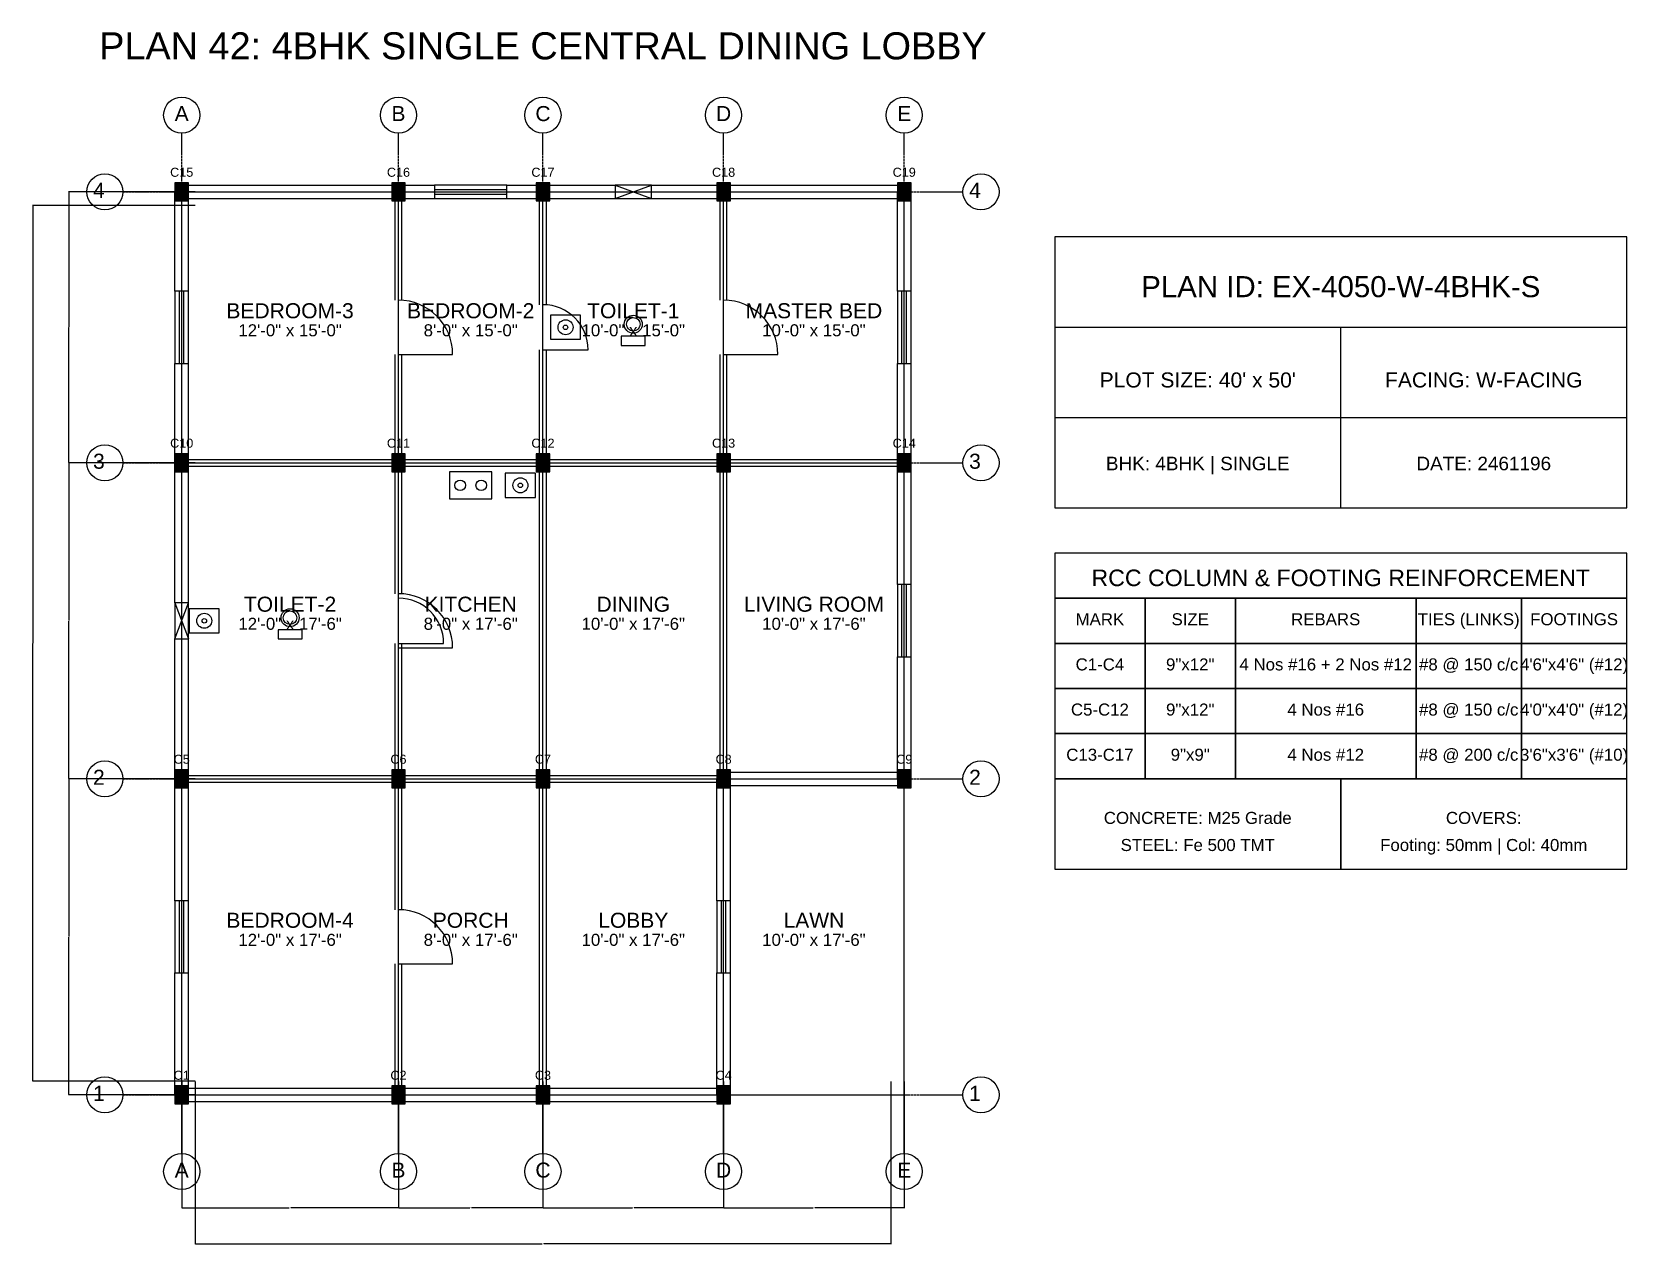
# Model space of a CAD drawing. Header units: inches. Extents: x -134 to 23580, y -99 to 23207.
# Drawn here: x 2400 to 3460, y 9901 to 10706 of the extents above; entities that cross this region are included whole.
import ezdxf
from ezdxf.enums import TextEntityAlignment as Align

# ---------------------------------------------------------------- set-up
doc = ezdxf.new("R2010")
doc.units = ezdxf.units.IN
doc.header["$MEASUREMENT"] = 0
doc.linetypes.add('CENTER', pattern=[2, 1.25, -0.25, 0.25, -0.25])
for name, color, linetype in [('A-COL-HATCH', 251, 'Continuous'), ('A-COLUMN', 1, 'Continuous'), ('A-DIM', 5, 'Continuous'), ('A-DOOR', 30, 'Continuous'), ('A-FIXTURE', 8, 'Continuous'), ('A-TEXT', 2, 'Continuous'), ('A-WALL-EXT', 7, 'Continuous'), ('A-WALL-INT', 9, 'Continuous'), ('A-WINDOW', 4, 'Continuous'), ('S-BEAM-FRAMING', 2, 'Continuous'), ('S-BUBBLE', 4, 'Continuous'), ('S-GRID-CENTER', 8, 'CENTER'), ('S-TABLE', 7, 'Continuous'), ('S-TEXT', 3, 'Continuous')]:
    doc.layers.add(name, color=color, linetype=linetype)
doc.styles.get("Standard").update_dxf_attribs({"font": 'arial.ttf'})
doc.dimstyles.get("Standard").update_dxf_attribs({"dimtxt": 0.18, "dimasz": 0.18, "dimexe": 0.18, "dimexo": 0.0625, "dimgap": 0.09, "dimtad": 0, "dimtih": 1, "dimtoh": 1, "dimdec": 4, "dimzin": 0, "dimdsep": 46, "dimtxsty": 'Standard', "dimcen": 0.09, "dimadec": 0, "dimazin": 0, "dimtfac": 1, "dimtdec": 4, "dimtofl": 0, "dimtmove": 0, "dimatfit": 3, "dimfxl": 1, "dimtolj": 1, "dimtzin": 0, "dimarcsym": 0})

msp = doc.modelspace()

# ---------------------------------------------------------------- texts
at = {"layer": 'A-TEXT'}
for s, height, p in [('PLAN 42: 4BHK SINGLE CENTRAL DINING LOBBY', 18, (2740, 10688)), ('C15', 6, (2500, 10610)), ('C16', 6, (2644, 10610)), ('C17', 6, (2740, 10610)), ('C18', 6, (2860, 10610)), ('C19', 6, (2980, 10610)), ('PLAN ID: EX-4050-W-4BHK-S', 14, (3270, 10530)), ('BEDROOM-3', 10, (2572, 10516)), ('BEDROOM-2', 10, (2692, 10516)), ('TOILET-1', 10, (2800, 10516)), ('MASTER BED', 10, (2920, 10516)), ('12\'-0" x 15\'-0"', 8, (2572, 10504)), ('8\'-0" x 15\'-0"', 8, (2692, 10504)), ('10\'-0" x 15\'-0"', 8, (2800, 10504)), ('10\'-0" x 15\'-0"', 8, (2920, 10504)), ("PLOT SIZE: 40' x 50'", 10, (3175, 10470)), ('FACING: W-FACING', 10, (3365, 10470)), ('C10', 6, (2500, 10430)), ('C11', 6, (2644, 10430)), ('C12', 6, (2740, 10430)), ('C13', 6, (2860, 10430)), ('C14', 6, (2980, 10430)), ('BHK: 4BHK | SINGLE', 9, (3175, 10415)), ('DATE: 2461196', 9, (3365, 10415)), ('TOILET-2', 10, (2572, 10321)), ('KITCHEN', 10, (2692, 10321)), ('DINING', 10, (2800, 10321)), ('LIVING ROOM', 10, (2920, 10321)), ('12\'-0" x 17\'-6"', 8, (2572, 10309)), ('8\'-0" x 17\'-6"', 8, (2692, 10309)), ('10\'-0" x 17\'-6"', 8, (2800, 10309)), ('10\'-0" x 17\'-6"', 8, (2920, 10309)), ('C5', 6, (2500, 10220)), ('C6', 6, (2644, 10220)), ('C7', 6, (2740, 10220)), ('C8', 6, (2860, 10220)), ('C9', 6, (2980, 10220)), ('BEDROOM-4', 10, (2572, 10111)), ('PORCH', 10, (2692, 10111)), ('LOBBY', 10, (2800, 10111)), ('LAWN', 10, (2920, 10111)), ('12\'-0" x 17\'-6"', 8, (2572, 10099)), ('8\'-0" x 17\'-6"', 8, (2692, 10099)), ('10\'-0" x 17\'-6"', 8, (2800, 10099)), ('10\'-0" x 17\'-6"', 8, (2920, 10099)), ('C1', 6, (2500, 10010)), ('C2', 6, (2644, 10010)), ('C3', 6, (2740, 10010)), ('C4', 6, (2860, 10010))]:
    msp.add_text(s, height=height, dxfattribs=at).set_placement(p, align=Align.CENTER)
at = {"layer": 'S-TEXT'}
for s, height, p in [('A', 10, (2500, 10647)), ('B', 10, (2644, 10647)), ('C', 10, (2740, 10647)), ('D', 10, (2860, 10647)), ('E', 10, (2980, 10647)), ('4', 10, (2445, 10596)), ('4', 10, (3027, 10596)), ('3', 10, (2445, 10416)), ('3', 10, (3027, 10416)), ('RCC COLUMN & FOOTING REINFORCEMENT', 11, (3270, 10338)), ('MARK', 8, (3110, 10312)), ('SIZE', 8, (3170, 10312)), ('REBARS', 8, (3260, 10312)), ('TIES (LINKS)', 8, (3355, 10312)), ('FOOTINGS', 8, (3425, 10312)), ('C1-C4', 8, (3110, 10282)), ('9"x12"', 8, (3170, 10282)), ('4 Nos #16 + 2 Nos #12', 8, (3260, 10282)), ('#8 @ 150 c/c', 8, (3355, 10282)), ('4\'6"x4\'6" (#12)', 8, (3425, 10282)), ('C5-C12', 8, (3110, 10252)), ('9"x12"', 8, (3170, 10252)), ('4 Nos #16', 8, (3260, 10252)), ('#8 @ 150 c/c', 8, (3355, 10252)), ('4\'0"x4\'0" (#12)', 8, (3425, 10252)), ('C13-C17', 8, (3110, 10222)), ('9"x9"', 8, (3170, 10222)), ('4 Nos #12', 8, (3260, 10222)), ('#8 @ 200 c/c', 8, (3355, 10222)), ('3\'6"x3\'6" (#10)', 8, (3425, 10222)), ('2', 10, (2445, 10206)), ('2', 10, (3027, 10206)), ('CONCRETE: M25 Grade', 8, (3175, 10180)), ('COVERS:', 8, (3365, 10180)), ('STEEL: Fe 500 TMT', 8, (3175, 10162)), ('Footing: 50mm | Col: 40mm', 8, (3365, 10162)), ('1', 10, (2445, 9996)), ('1', 10, (3027, 9996)), ('A', 10, (2500, 9945)), ('B', 10, (2644, 9945)), ('C', 10, (2740, 9945)), ('D', 10, (2860, 9945)), ('E', 10, (2980, 9945))]:
    msp.add_text(s, height=height, dxfattribs=at).set_placement(p, align=Align.CENTER)

# ---------------------------------------------------------------- blocks, each defined once
blk = doc.blocks.new('*D381')
at = {"layer": 'A-DIM', "color": 0, "lineweight": -2, "transparency": 16777216}
for p, q in [((2500, 10008.9), (2500, 9924.8)), ((2644, 10008.9), (2644, 9924.8)), ((2500.2, 9925), (2571.4, 9925)), ((2643.8, 9925), (2572.6, 9925))]:
    blk.add_line(p, q, dxfattribs=at)
at = {"layer": 'A-DIM', "color": 0, "transparency": 16777216}
for points in [[(2500.2, 9925), (2500.2, 9925), (2500, 9925)], [(2643.8, 9925), (2643.8, 9925), (2644, 9925)]]:
    blk.add_solid(points, dxfattribs=at)
at = {"layer": 'Defpoints', "color": 0, "transparency": 16777216}
for p in [(2500, 10009), (2644, 10009), (2644, 9925)]:
    blk.add_point(p, dxfattribs=at)
at = {"layer": 'A-DIM', "color": 0, "transparency": 16777216, "insert": (2572, 9925), "char_height": 0.18, "attachment_point": 5}
blk.add_mtext('\\A1;144.0000', dxfattribs=at)
blk = doc.blocks.new('*D382')
at = {"layer": 'A-DIM', "color": 0, "lineweight": -2, "transparency": 16777216}
for p, q in [((2644, 10008.9), (2644, 9924.8)), ((2740, 10008.9), (2740, 9924.8)), ((2644.2, 9925), (2691.5, 9925)), ((2739.8, 9925), (2692.5, 9925))]:
    blk.add_line(p, q, dxfattribs=at)
at = {"layer": 'A-DIM', "color": 0, "transparency": 16777216}
for points in [[(2644.2, 9925), (2644.2, 9925), (2644, 9925)], [(2739.8, 9925), (2739.8, 9925), (2740, 9925)]]:
    blk.add_solid(points, dxfattribs=at)
at = {"layer": 'Defpoints', "color": 0, "transparency": 16777216}
for p in [(2644, 10009), (2740, 10009), (2740, 9925)]:
    blk.add_point(p, dxfattribs=at)
at = {"layer": 'A-DIM', "color": 0, "transparency": 16777216, "insert": (2692, 9925), "char_height": 0.18, "attachment_point": 5}
blk.add_mtext('\\A1;96.0000', dxfattribs=at)
blk = doc.blocks.new('*D383')
at = {"layer": 'A-DIM', "color": 0, "lineweight": -2, "transparency": 16777216}
for p, q in [((2740, 10008.9), (2740, 9924.8)), ((2860, 10008.9), (2860, 9924.8)), ((2740.2, 9925), (2799.4, 9925)), ((2859.8, 9925), (2800.6, 9925))]:
    blk.add_line(p, q, dxfattribs=at)
at = {"layer": 'A-DIM', "color": 0, "transparency": 16777216}
for points in [[(2740.2, 9925), (2740.2, 9925), (2740, 9925)], [(2859.8, 9925), (2859.8, 9925), (2860, 9925)]]:
    blk.add_solid(points, dxfattribs=at)
at = {"layer": 'Defpoints', "color": 0, "transparency": 16777216}
for p in [(2740, 10009), (2860, 10009), (2860, 9925)]:
    blk.add_point(p, dxfattribs=at)
at = {"layer": 'A-DIM', "color": 0, "transparency": 16777216, "insert": (2800, 9925), "char_height": 0.18, "attachment_point": 5}
blk.add_mtext('\\A1;120.0000', dxfattribs=at)
blk = doc.blocks.new('*D384')
at = {"layer": 'A-DIM', "color": 0, "lineweight": -2, "transparency": 16777216}
for p, q in [((2860, 10008.9), (2860, 9924.8)), ((2980, 10008.9), (2980, 9924.8)), ((2860.2, 9925), (2919.4, 9925)), ((2979.8, 9925), (2920.6, 9925))]:
    blk.add_line(p, q, dxfattribs=at)
at = {"layer": 'A-DIM', "color": 0, "transparency": 16777216}
for points in [[(2860.2, 9925), (2860.2, 9925), (2860, 9925)], [(2979.8, 9925), (2979.8, 9925), (2980, 9925)]]:
    blk.add_solid(points, dxfattribs=at)
at = {"layer": 'Defpoints', "color": 0, "transparency": 16777216}
for p in [(2860, 10009), (2980, 10009), (2980, 9925)]:
    blk.add_point(p, dxfattribs=at)
at = {"layer": 'A-DIM', "color": 0, "transparency": 16777216, "insert": (2920, 9925), "char_height": 0.18, "attachment_point": 5}
blk.add_mtext('\\A1;120.0000', dxfattribs=at)
blk = doc.blocks.new('*D385')
at = {"layer": 'A-DIM', "color": 0, "lineweight": -2, "transparency": 16777216}
for p, q in [((2509, 10008.9375), (2509, 9900.82)), ((2971, 10008.9375), (2971, 9900.82)), ((2509.18, 9901), (2739.393206, 9901)), ((2970.82, 9901), (2740.606794, 9901))]:
    blk.add_line(p, q, dxfattribs=at)
at = {"layer": 'A-DIM', "color": 0, "transparency": 16777216}
for points in [[(2509.18, 9901.03), (2509.18, 9900.97), (2509, 9901)], [(2970.82, 9901.03), (2970.82, 9900.97), (2971, 9901)]]:
    blk.add_solid(points, dxfattribs=at)
at = {"layer": 'Defpoints', "color": 0, "transparency": 16777216}
for p in [(2509, 10009), (2971, 10009), (2971, 9901)]:
    blk.add_point(p, dxfattribs=at)
at = {"layer": 'A-DIM', "color": 0, "transparency": 16777216, "insert": (2740, 9901), "char_height": 0.18, "attachment_point": 5}
blk.add_mtext('\\A1;462.0000', dxfattribs=at)
blk = doc.blocks.new('*D386')
at = {"layer": 'A-DIM', "color": 0, "lineweight": -2, "transparency": 16777216}
for p, q in [((2508.9, 10210), (2424.8, 10210)), ((2425, 10209.8), (2425, 10105.2)), ((2425, 10000.2), (2425, 10104.8)), ((2508.9, 10000), (2424.8, 10000))]:
    blk.add_line(p, q, dxfattribs=at)
at = {"layer": 'A-DIM', "color": 0, "transparency": 16777216}
for points in [[(2425, 10209.8), (2425, 10209.8), (2425, 10210)], [(2425, 10000.2), (2425, 10000.2), (2425, 10000)]]:
    blk.add_solid(points, dxfattribs=at)
at = {"layer": 'Defpoints', "color": 0, "transparency": 16777216}
for p in [(2425, 10210), (2509, 10210), (2509, 10000)]:
    blk.add_point(p, dxfattribs=at)
at = {"layer": 'A-DIM', "color": 0, "transparency": 16777216, "insert": (2425, 10105), "char_height": 0.18, "attachment_point": 5}
blk.add_mtext('\\A1;210.0000', dxfattribs=at)
blk = doc.blocks.new('*D387')
at = {"layer": 'A-DIM', "color": 0, "lineweight": -2, "transparency": 16777216}
for p, q in [((2508.9, 10420), (2424.8, 10420)), ((2425, 10419.8), (2425, 10315.2)), ((2425, 10210.2), (2425, 10314.8)), ((2508.9, 10210), (2424.8, 10210))]:
    blk.add_line(p, q, dxfattribs=at)
at = {"layer": 'A-DIM', "color": 0, "transparency": 16777216}
for points in [[(2425, 10419.8), (2425, 10419.8), (2425, 10420)], [(2425, 10210.2), (2425, 10210.2), (2425, 10210)]]:
    blk.add_solid(points, dxfattribs=at)
at = {"layer": 'Defpoints', "color": 0, "transparency": 16777216}
for p in [(2425, 10420), (2509, 10420), (2509, 10210)]:
    blk.add_point(p, dxfattribs=at)
at = {"layer": 'A-DIM', "color": 0, "transparency": 16777216, "insert": (2425, 10315), "char_height": 0.18, "attachment_point": 5}
blk.add_mtext('\\A1;210.0000', dxfattribs=at)
blk = doc.blocks.new('*D388')
at = {"layer": 'A-DIM', "color": 0, "lineweight": -2, "transparency": 16777216}
for p, q in [((2508.9, 10600), (2424.8, 10600)), ((2425, 10599.8), (2425, 10510.2)), ((2425, 10420.2), (2425, 10509.8)), ((2508.9, 10420), (2424.8, 10420))]:
    blk.add_line(p, q, dxfattribs=at)
at = {"layer": 'A-DIM', "color": 0, "transparency": 16777216}
for points in [[(2425, 10599.8), (2425, 10599.8), (2425, 10600)], [(2425, 10420.2), (2425, 10420.2), (2425, 10420)]]:
    blk.add_solid(points, dxfattribs=at)
at = {"layer": 'Defpoints', "color": 0, "transparency": 16777216}
for p in [(2425, 10600), (2509, 10600), (2509, 10420)]:
    blk.add_point(p, dxfattribs=at)
at = {"layer": 'A-DIM', "color": 0, "transparency": 16777216, "insert": (2425, 10510), "char_height": 0.18, "attachment_point": 5}
blk.add_mtext('\\A1;180.0000', dxfattribs=at)
blk = doc.blocks.new('*D389')
at = {"layer": 'A-DIM', "color": 0, "lineweight": -2, "transparency": 16777216}
for p, q in [((2508.9, 10591), (2400.8, 10591)), ((2401, 10590.8), (2401, 10300.2)), ((2401, 10009.2), (2401, 10299.8)), ((2508.9, 10009), (2400.8, 10009))]:
    blk.add_line(p, q, dxfattribs=at)
at = {"layer": 'A-DIM', "color": 0, "transparency": 16777216}
for points in [[(2401, 10590.8), (2401, 10590.8), (2401, 10591)], [(2401, 10009.2), (2401, 10009.2), (2401, 10009)]]:
    blk.add_solid(points, dxfattribs=at)
at = {"layer": 'Defpoints', "color": 0, "transparency": 16777216}
for p in [(2401, 10591), (2509, 10591), (2509, 10009)]:
    blk.add_point(p, dxfattribs=at)
at = {"layer": 'A-DIM', "color": 0, "transparency": 16777216, "insert": (2401, 10300), "char_height": 0.18, "attachment_point": 5}
blk.add_mtext('\\A1;582.0000', dxfattribs=at)

# ---------------------------------------------------------------- dimensions: what is measured, and where the dimension line sits
at = {"layer": 'A-DIM'}
for base, p1, p2, picture, middle in [((2425, 10600), (2509, 10420), (2509, 10600), '*D388', (2425, 10510)), ((2401, 10591), (2509, 10009), (2509, 10591), '*D389', (2401, 10300)), ((2425, 10420), (2509, 10210), (2509, 10420), '*D387', (2425, 10315)), ((2425, 10210), (2509, 10000), (2509, 10210), '*D386', (2425, 10105))]:
    dim = msp.add_linear_dim(base=base, p1=p1, p2=p2, angle=90, dimstyle='Standard', dxfattribs=at)
    dim.commit()
    dim.dimension.update_dxf_attribs({"geometry": picture, "text_midpoint": middle})
for base, p1, p2, picture, middle in [((2644, 9925), (2500, 10009), (2644, 10009), '*D381', (2572, 9925)), ((2971, 9901), (2509, 10009), (2971, 10009), '*D385', (2740, 9901)), ((2740, 9925), (2644, 10009), (2740, 10009), '*D382', (2692, 9925)), ((2860, 9925), (2740, 10009), (2860, 10009), '*D383', (2800, 9925)), ((2980, 9925), (2860, 10009), (2980, 10009), '*D384', (2920, 9925))]:
    dim = msp.add_linear_dim(base=base, p1=p1, p2=p2, dimstyle='Standard', dxfattribs=at)
    dim.commit()
    dim.dimension.update_dxf_attribs({"geometry": picture, "text_midpoint": middle})

# ---------------------------------------------------------------- linework, layer by layer
at = {"layer": 'A-COL-HATCH'}
for points in [[(2495.5, 10594), (2504.5, 10594), (2495.5, 10606), (2504.5, 10606)], [(2639.5, 10594), (2648.5, 10594), (2639.5, 10606), (2648.5, 10606)], [(2735.5, 10594), (2744.5, 10594), (2735.5, 10606), (2744.5, 10606)], [(2855.5, 10594), (2864.5, 10594), (2855.5, 10606), (2864.5, 10606)], [(2975.5, 10594), (2984.5, 10594), (2975.5, 10606), (2984.5, 10606)], [(2495.5, 10414), (2504.5, 10414), (2495.5, 10426), (2504.5, 10426)], [(2639.5, 10414), (2648.5, 10414), (2639.5, 10426), (2648.5, 10426)], [(2735.5, 10414), (2744.5, 10414), (2735.5, 10426), (2744.5, 10426)], [(2855.5, 10414), (2864.5, 10414), (2855.5, 10426), (2864.5, 10426)], [(2975.5, 10414), (2984.5, 10414), (2975.5, 10426), (2984.5, 10426)], [(2495.5, 10204), (2504.5, 10204), (2495.5, 10216), (2504.5, 10216)], [(2639.5, 10204), (2648.5, 10204), (2639.5, 10216), (2648.5, 10216)], [(2735.5, 10204), (2744.5, 10204), (2735.5, 10216), (2744.5, 10216)], [(2855.5, 10204), (2864.5, 10204), (2855.5, 10216), (2864.5, 10216)], [(2975.5, 10204), (2984.5, 10204), (2975.5, 10216), (2984.5, 10216)], [(2495.5, 9994), (2504.5, 9994), (2495.5, 10006), (2504.5, 10006)], [(2639.5, 9994), (2648.5, 9994), (2639.5, 10006), (2648.5, 10006)], [(2735.5, 9994), (2744.5, 9994), (2735.5, 10006), (2744.5, 10006)], [(2855.5, 9994), (2864.5, 9994), (2855.5, 10006), (2864.5, 10006)]]:
    msp.add_solid(points, dxfattribs=at)
at = {"layer": 'A-COLUMN'}
for points in [[(2495.5, 10594), (2504.5, 10594), (2504.5, 10606), (2495.5, 10606)], [(2639.5, 10594), (2648.5, 10594), (2648.5, 10606), (2639.5, 10606)], [(2735.5, 10594), (2744.5, 10594), (2744.5, 10606), (2735.5, 10606)], [(2855.5, 10594), (2864.5, 10594), (2864.5, 10606), (2855.5, 10606)], [(2975.5, 10594), (2984.5, 10594), (2984.5, 10606), (2975.5, 10606)], [(2495.5, 10414), (2504.5, 10414), (2504.5, 10426), (2495.5, 10426)], [(2639.5, 10414), (2648.5, 10414), (2648.5, 10426), (2639.5, 10426)], [(2735.5, 10414), (2744.5, 10414), (2744.5, 10426), (2735.5, 10426)], [(2855.5, 10414), (2864.5, 10414), (2864.5, 10426), (2855.5, 10426)], [(2975.5, 10414), (2984.5, 10414), (2984.5, 10426), (2975.5, 10426)], [(2495.5, 10204), (2504.5, 10204), (2504.5, 10216), (2495.5, 10216)], [(2639.5, 10204), (2648.5, 10204), (2648.5, 10216), (2639.5, 10216)], [(2735.5, 10204), (2744.5, 10204), (2744.5, 10216), (2735.5, 10216)], [(2855.5, 10204), (2864.5, 10204), (2864.5, 10216), (2855.5, 10216)], [(2975.5, 10204), (2984.5, 10204), (2984.5, 10216), (2975.5, 10216)], [(2495.5, 9994), (2504.5, 9994), (2504.5, 10006), (2495.5, 10006)], [(2639.5, 9994), (2648.5, 9994), (2648.5, 10006), (2639.5, 10006)], [(2735.5, 9994), (2744.5, 9994), (2744.5, 10006), (2735.5, 10006)], [(2855.5, 9994), (2864.5, 9994), (2864.5, 10006), (2855.5, 10006)]]:
    msp.add_lwpolyline(points, close=True, dxfattribs=at)
at = {"layer": 'A-DOOR'}
for p, q in [((2644, 10492), (2680, 10492)), ((2644, 10492), (2680, 10492)), ((2740, 10495), (2770, 10495)), ((2860, 10492), (2896, 10492)), ((2644, 10300), (2674, 10300)), ((2644, 10297), (2680, 10297)), ((2644, 10087), (2680, 10087))]:
    msp.add_line(p, q, dxfattribs=at)
for centre, radius in [((2644, 10492), 36), ((2644, 10492), 36), ((2740, 10495), 30), ((2860, 10492), 36), ((2644, 10297), 36), ((2644, 10300), 30), ((2644, 10087), 36)]:
    msp.add_arc(centre, radius, 0, 90, dxfattribs=at)
at = {"layer": 'A-FIXTURE'}
for points in [[(2745, 10502), (2765, 10502), (2765, 10518), (2745, 10518)], [(2792, 10498), (2808, 10498), (2808, 10504), (2792, 10504)], [(2678, 10396), (2706, 10396), (2706, 10414), (2678, 10414)], [(2715, 10397), (2735, 10397), (2735, 10413), (2715, 10413)], [(2505, 10307), (2525, 10307), (2525, 10323), (2505, 10323)], [(2564, 10303), (2580, 10303), (2580, 10309), (2564, 10309)]]:
    msp.add_lwpolyline(points, close=True, dxfattribs=at)
for centre, radius in [((2755, 10510), 5), ((2800, 10512), 6), ((2800, 10512), 4.5), ((2755, 10510), 1.5), ((2685, 10405), 3.5), ((2699, 10405), 3.5), ((2725, 10405), 5), ((2725, 10405), 1.5), ((2572, 10317), 6), ((2515, 10315), 5), ((2515, 10315), 1.5), ((2572, 10317), 4.5)]:
    msp.add_circle(centre, radius, dxfattribs=at)
at = {"layer": 'A-WALL-EXT'}
for p, q in [((2495.5, 10534), (2495.5, 10600)), ((2500, 10604.5), (2644, 10604.5)), ((2504.5, 10534), (2504.5, 10600)), ((2644, 10604.5), (2668, 10604.5)), ((2716, 10604.5), (2740, 10604.5)), ((2740, 10604.5), (2788, 10604.5)), ((2812, 10604.5), (2860, 10604.5)), ((2860, 10604.5), (2980, 10604.5)), ((2975.5, 10534), (2975.5, 10600)), ((2984.5, 10534), (2984.5, 10600)), ((2500, 10595.5), (2644, 10595.5)), ((2644, 10595.5), (2668, 10595.5)), ((2716, 10595.5), (2740, 10595.5)), ((2740, 10595.5), (2788, 10595.5)), ((2812, 10595.5), (2860, 10595.5)), ((2860, 10595.5), (2980, 10595.5)), ((3080, 10510), (3460, 10510)), ((3270, 10390), (3270, 10510)), ((2495.5, 10420), (2495.5, 10486)), ((2504.5, 10420), (2504.5, 10486)), ((2975.5, 10420), (2975.5, 10486)), ((2984.5, 10420), (2984.5, 10486)), ((3080, 10450), (3460, 10450)), ((2495.5, 10327), (2495.5, 10420)), ((2504.5, 10327), (2504.5, 10420)), ((2975.5, 10339), (2975.5, 10420)), ((2984.5, 10339), (2984.5, 10420)), ((2495.5, 10210), (2495.5, 10303)), ((2504.5, 10210), (2504.5, 10303)), ((2975.5, 10210), (2975.5, 10291)), ((2984.5, 10210), (2984.5, 10291)), ((2495.5, 10129), (2495.5, 10210)), ((2504.5, 10129), (2504.5, 10210)), ((2855.5, 10129), (2855.5, 10210)), ((2860, 10214.5), (2980, 10214.5)), ((2860, 10205.5), (2980, 10205.5)), ((2864.5, 10129), (2864.5, 10210)), ((2495.5, 10000), (2495.5, 10081)), ((2504.5, 10000), (2504.5, 10081)), ((2855.5, 10000), (2855.5, 10081)), ((2864.5, 10000), (2864.5, 10081)), ((2500, 10004.5), (2644, 10004.5)), ((2644, 10004.5), (2740, 10004.5)), ((2740, 10004.5), (2860, 10004.5)), ((2500, 9995.5), (2644, 9995.5)), ((2644, 9995.5), (2740, 9995.5)), ((2740, 9995.5), (2860, 9995.5))]:
    msp.add_line(p, q, dxfattribs=at)
msp.add_lwpolyline([(3080, 10390), (3460, 10390), (3460, 10570), (3080, 10570)], close=True, dxfattribs=at)
at = {"layer": 'A-WALL-INT'}
for p, q in [((2641.75, 10528), (2641.75, 10600)), ((2646.25, 10528), (2646.25, 10600)), ((2737.75, 10525), (2737.75, 10600)), ((2742.25, 10525), (2742.25, 10600)), ((2857.75, 10528), (2857.75, 10600)), ((2862.25, 10528), (2862.25, 10600)), ((2641.75, 10420), (2641.75, 10492)), ((2646.25, 10420), (2646.25, 10492)), ((2737.75, 10420), (2737.75, 10495)), ((2742.25, 10420), (2742.25, 10495)), ((2857.75, 10420), (2857.75, 10492)), ((2862.25, 10420), (2862.25, 10492)), ((2500, 10422.25), (2644, 10422.25)), ((2500, 10417.75), (2644, 10417.75)), ((2641.75, 10333), (2641.75, 10420)), ((2644, 10422.25), (2740, 10422.25)), ((2644, 10417.75), (2740, 10417.75)), ((2646.25, 10333), (2646.25, 10420)), ((2737.75, 10210), (2737.75, 10420)), ((2740, 10422.25), (2860, 10422.25)), ((2740, 10417.75), (2860, 10417.75)), ((2742.25, 10210), (2742.25, 10420)), ((2857.75, 10210), (2857.75, 10420)), ((2860, 10422.25), (2980, 10422.25)), ((2860, 10417.75), (2980, 10417.75)), ((2862.25, 10210), (2862.25, 10420)), ((2641.75, 10210), (2641.75, 10300)), ((2646.25, 10210), (2646.25, 10300)), ((2500, 10212.25), (2644, 10212.25)), ((2500, 10207.75), (2644, 10207.75)), ((2641.75, 10123), (2641.75, 10210)), ((2644, 10212.25), (2740, 10212.25)), ((2644, 10207.75), (2740, 10207.75)), ((2646.25, 10123), (2646.25, 10210)), ((2737.75, 10000), (2737.75, 10210)), ((2740, 10212.25), (2860, 10212.25)), ((2740, 10207.75), (2860, 10207.75)), ((2742.25, 10000), (2742.25, 10210)), ((2641.75, 10000), (2641.75, 10087)), ((2646.25, 10000), (2646.25, 10087))]:
    msp.add_line(p, q, dxfattribs=at)
at = {"layer": 'A-WINDOW'}
for p, q in [((2668, 10601.5), (2716, 10601.5)), ((2668, 10598.5), (2716, 10598.5)), ((2788, 10595.5), (2812, 10604.5)), ((2788, 10604.5), (2812, 10595.5)), ((2498.5, 10486), (2498.5, 10534)), ((2501.5, 10486), (2501.5, 10534)), ((2978.5, 10486), (2978.5, 10534)), ((2981.5, 10486), (2981.5, 10534)), ((2978.5, 10291), (2978.5, 10339)), ((2981.5, 10291), (2981.5, 10339)), ((2495.5, 10303), (2504.5, 10327)), ((2495.5, 10327), (2504.5, 10303)), ((2498.5, 10081), (2498.5, 10129)), ((2501.5, 10081), (2501.5, 10129)), ((2858.5, 10081), (2858.5, 10129)), ((2861.5, 10081), (2861.5, 10129))]:
    msp.add_line(p, q, dxfattribs=at)
for points in [[(2668, 10595.5), (2716, 10595.5), (2716, 10604.5), (2668, 10604.5)], [(2788, 10595.5), (2812, 10595.5), (2812, 10604.5), (2788, 10604.5)], [(2495.5, 10486), (2504.5, 10486), (2504.5, 10534), (2495.5, 10534)], [(2975.5, 10486), (2984.5, 10486), (2984.5, 10534), (2975.5, 10534)], [(2975.5, 10291), (2984.5, 10291), (2984.5, 10339), (2975.5, 10339)], [(2495.5, 10303), (2504.5, 10303), (2504.5, 10327), (2495.5, 10327)], [(2495.5, 10081), (2504.5, 10081), (2504.5, 10129), (2495.5, 10129)], [(2855.5, 10081), (2864.5, 10081), (2864.5, 10129), (2855.5, 10129)]]:
    msp.add_lwpolyline(points, close=True, dxfattribs=at)
at = {"layer": 'S-BEAM-FRAMING'}
for p, q in [((2500, 10000), (2500, 10600)), ((2500, 10600), (2980, 10600)), ((2644, 10000), (2644, 10600)), ((2740, 10000), (2740, 10600)), ((2860, 10000), (2860, 10600)), ((2980, 10000), (2980, 10600)), ((2500, 10420), (2980, 10420)), ((2500, 10210), (2980, 10210)), ((2500, 10000), (2980, 10000))]:
    msp.add_line(p, q, dxfattribs=at)
at = {"layer": 'S-BUBBLE'}
for centre in [(2500, 10651), (2644, 10651), (2740, 10651), (2860, 10651), (2980, 10651), (2449, 10600), (3031, 10600), (2449, 10420), (3031, 10420), (2449, 10210), (3031, 10210), (2449, 10000), (3031, 10000), (2500, 9949), (2644, 9949), (2740, 9949), (2860, 9949), (2980, 9949)]:
    msp.add_circle(centre, 12, dxfattribs=at)
at = {"layer": 'S-GRID-CENTER'}
for p, q in [((2500, 9961), (2500, 10639)), ((2644, 9961), (2644, 10639)), ((2740, 9961), (2740, 10639)), ((2860, 9961), (2860, 10639)), ((2980, 9961), (2980, 10639)), ((2461, 10600), (3019, 10600)), ((2461, 10420), (3019, 10420)), ((2461, 10210), (3019, 10210)), ((2461, 10000), (3019, 10000))]:
    msp.add_line(p, q, dxfattribs=at)
at = {"layer": 'S-TABLE'}
for points in [[(3080, 10330), (3460, 10330), (3460, 10360), (3080, 10360)], [(3080, 10300), (3140, 10300), (3140, 10330), (3080, 10330)], [(3140, 10300), (3200, 10300), (3200, 10330), (3140, 10330)], [(3200, 10300), (3320, 10300), (3320, 10330), (3200, 10330)], [(3320, 10300), (3390, 10300), (3390, 10330), (3320, 10330)], [(3390, 10300), (3460, 10300), (3460, 10330), (3390, 10330)], [(3080, 10270), (3140, 10270), (3140, 10300), (3080, 10300)], [(3140, 10270), (3200, 10270), (3200, 10300), (3140, 10300)], [(3200, 10270), (3320, 10270), (3320, 10300), (3200, 10300)], [(3320, 10270), (3390, 10270), (3390, 10300), (3320, 10300)], [(3390, 10270), (3460, 10270), (3460, 10300), (3390, 10300)], [(3080, 10240), (3140, 10240), (3140, 10270), (3080, 10270)], [(3140, 10240), (3200, 10240), (3200, 10270), (3140, 10270)], [(3200, 10240), (3320, 10240), (3320, 10270), (3200, 10270)], [(3320, 10240), (3390, 10240), (3390, 10270), (3320, 10270)], [(3390, 10240), (3460, 10240), (3460, 10270), (3390, 10270)], [(3080, 10210), (3140, 10210), (3140, 10240), (3080, 10240)], [(3140, 10210), (3200, 10210), (3200, 10240), (3140, 10240)], [(3200, 10210), (3320, 10210), (3320, 10240), (3200, 10240)], [(3320, 10210), (3390, 10210), (3390, 10240), (3320, 10240)], [(3390, 10210), (3460, 10210), (3460, 10240), (3390, 10240)], [(3080, 10150), (3270, 10150), (3270, 10210), (3080, 10210)], [(3270, 10150), (3460, 10150), (3460, 10210), (3270, 10210)]]:
    msp.add_lwpolyline(points, close=True, dxfattribs=at)

msp.set_redraw_order([(e.dxf.handle, doc.entitydb.next_handle()) for e in msp.query("TEXT MTEXT ATTDEF DIMENSION ARC_DIMENSION")])  # texts and dimensions are drawn at this point

doc.saveas('drawing.dxf')
